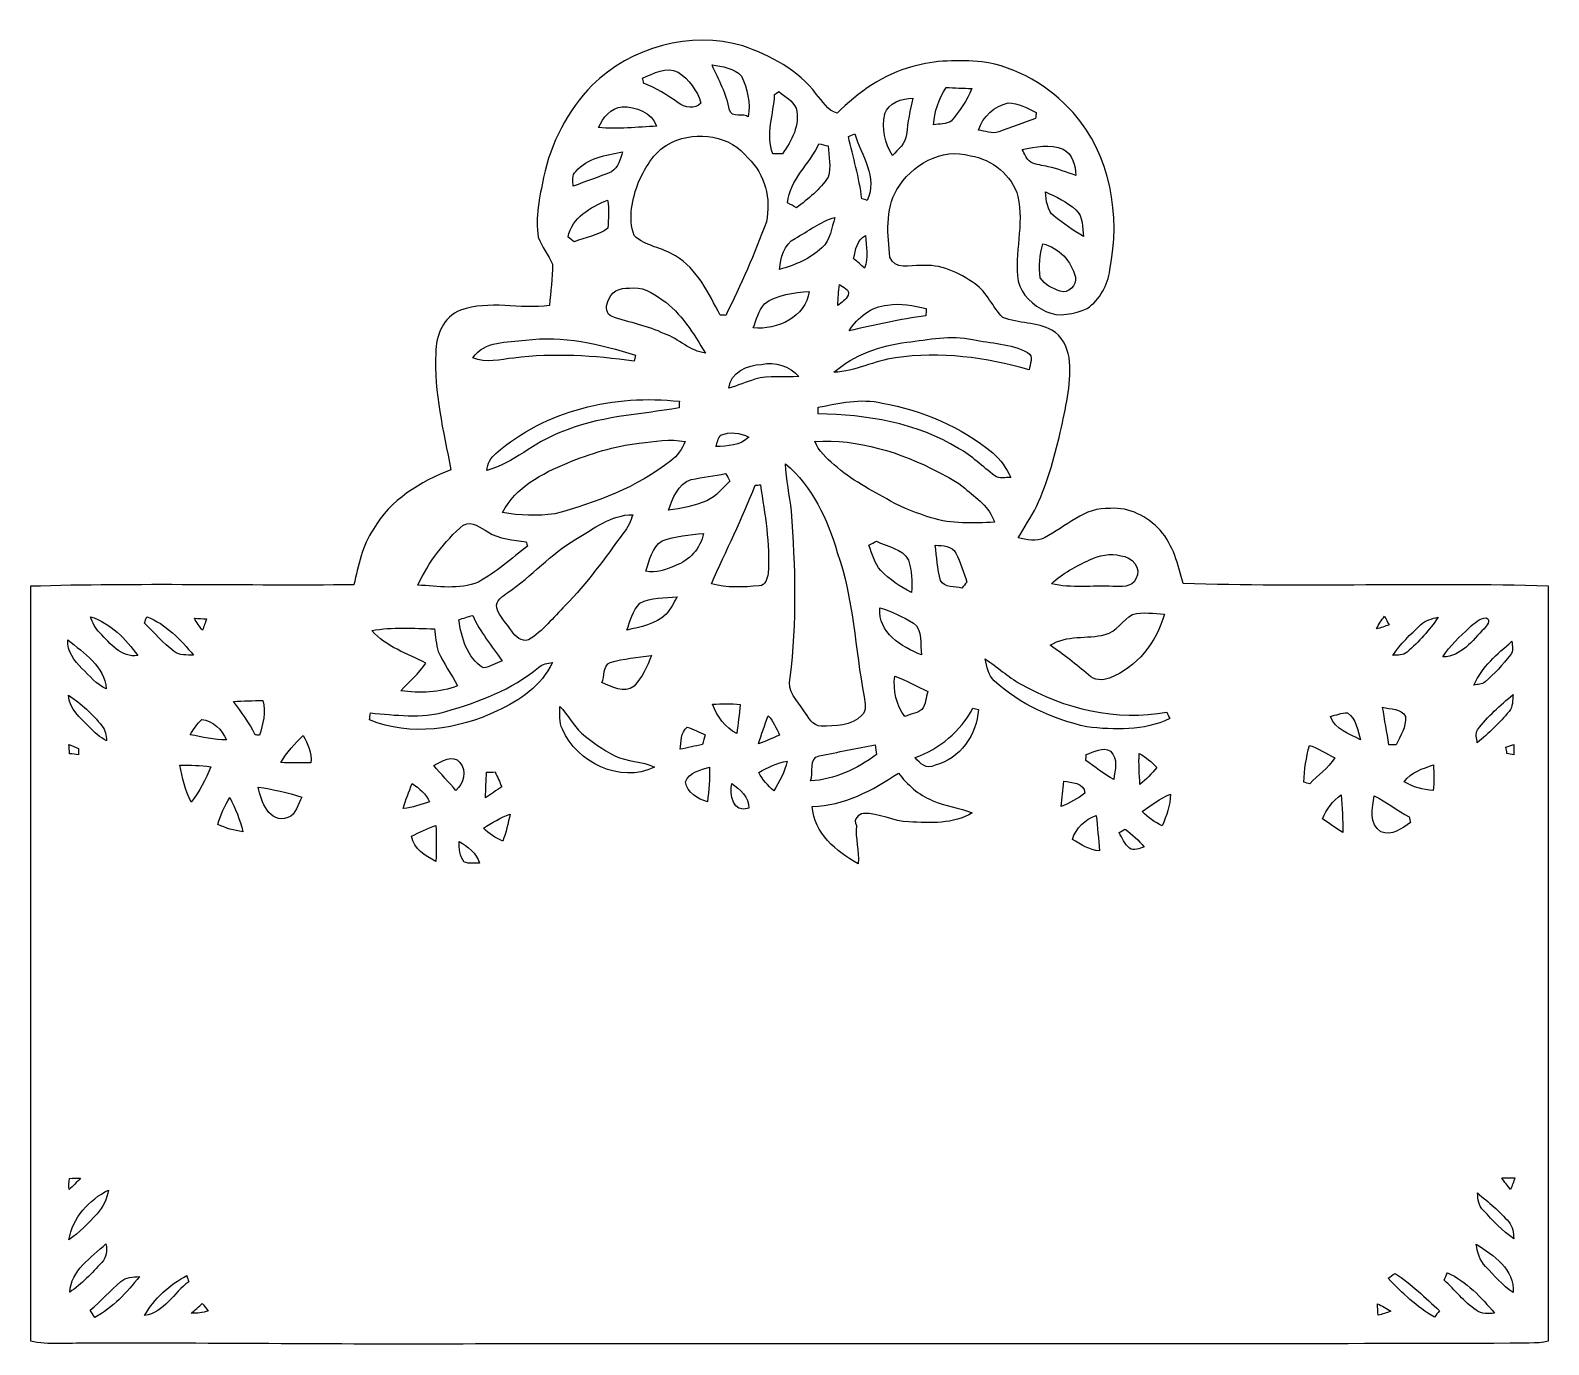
# Model space of a CAD drawing. Header units: centimetres. Extents: x -14.2 to 13.6, y -11.9 to 12.2.
import ezdxf

# ---------------------------------------------------------------- set-up
doc = ezdxf.new("R2010")
doc.units = ezdxf.units.CM
doc.header["$MEASUREMENT"] = 0
doc.layers.add('Camada 1', color=7, linetype='Continuous')

msp = doc.modelspace()

# ---------------------------------------------------------------- linework, layer by layer
at = {"layer": 'Camada 1', "color": 139}
for points, knots in [([(-3.913, 11.163), (-3.204, 11.861), (-2.113, 12.17), (-1.15, 11.885), (-1.15, 11.885), (-0.643, 11.705), (-0.139, 11.444), (0.191, 11.004), (0.191, 11.004), (0.307, 10.879), (0.395, 10.696), (0.574, 10.653), (0.574, 10.653), (0.965, 11.033), (1.422, 11.372), (1.959, 11.507), (1.959, 11.507), (2.367, 11.63), (2.803, 11.624), (3.224, 11.596), (3.224, 11.596), (3.869, 11.504), (4.466, 11.149), (4.895, 10.663), (4.895, 10.663), (5.587, 9.895), (5.769, 8.773), (5.568, 7.782), (5.568, 7.782), (5.535, 7.504), (5.382, 7.234), (5.152, 7.074), (5.152, 7.074), (4.918, 6.977), (4.634, 6.905), (4.394, 7.022), (4.394, 7.022), (4.169, 7.135), (3.944, 7.317), (3.89, 7.574), (3.89, 7.574), (3.813, 8.09), (4.001, 8.612), (3.886, 9.126), (3.886, 9.126), (3.775, 9.518), (3.412, 9.805), (3.016, 9.874), (3.016, 9.874), (2.49, 10.03), (1.934, 9.7), (1.666, 9.253), (1.666, 9.253), (1.451, 8.878), (1.498, 8.424), (1.542, 8.012), (1.542, 8.012), (1.616, 7.778), (1.924, 7.871), (2.098, 7.86), (2.098, 7.86), (2.462, 7.898), (2.809, 7.732), (3.1, 7.528), (3.1, 7.528), (3.323, 7.369), (3.421, 7.099), (3.609, 6.91), (3.609, 6.91), (3.895, 6.791), (4.234, 6.836), (4.508, 6.676), (4.508, 6.676), (4.688, 6.577), (4.786, 6.374), (4.822, 6.179), (4.822, 6.179), (4.876, 5.747), (4.767, 5.319), (4.683, 4.898), (4.683, 4.898), (4.566, 4.406), (4.444, 3.908), (4.224, 3.449), (4.224, 3.449), (4.126, 3.249), (3.999, 3.064), (3.887, 2.871), (3.887, 2.871), (4.046, 2.846), (4.22, 2.791), (4.371, 2.876), (4.371, 2.876), (4.761, 3.069), (5.107, 3.444), (5.578, 3.412), (5.578, 3.412), (5.926, 3.439), (6.257, 3.262), (6.489, 3.013), (6.489, 3.013), (6.73, 2.742), (6.821, 2.38), (6.911, 2.039), (6.911, 2.039), (9.139, 1.959), (11.37, 2.059), (13.599, 1.988), (13.599, 1.988), (13.604, -2.621), (13.597, -7.23), (13.603, -11.839), (13.603, -11.839), (13.371, -11.891), (13.131, -11.863), (12.895, -11.876), (12.895, -11.876), (6.581, -11.895), (0.266, -11.886), (-6.049, -11.888), (-6.049, -11.888), (-8.423, -11.901), (-10.797, -11.867), (-13.171, -11.875), (-13.171, -11.875), (-13.514, -11.873), (-13.861, -11.907), (-14.2, -11.839), (-14.2, -11.839), (-14.195, -7.231), (-14.2, -2.623), (-14.198, 1.985), (-14.198, 1.985), (-12.225, 2.047), (-10.25, 1.992), (-8.276, 2.013), (-8.276, 2.013), (-8.191, 2.363), (-8.126, 2.731), (-7.918, 3.033), (-7.918, 3.033), (-7.61, 3.566), (-7.06, 3.905), (-6.499, 4.121), (-6.499, 4.121), (-6.636, 4.828), (-6.811, 5.537), (-6.777, 6.262), (-6.777, 6.262), (-6.772, 6.575), (-6.64, 6.93), (-6.32, 7.041), (-6.32, 7.041), (-5.799, 7.235), (-5.233, 7.052), (-4.692, 7.131), (-4.692, 7.131), (-4.68, 7.382), (-4.631, 7.632), (-4.64, 7.884), (-4.64, 7.884), (-4.712, 8.056), (-4.835, 8.204), (-4.898, 8.379), (-4.898, 8.379), (-4.962, 8.748), (-4.871, 9.116), (-4.802, 9.476), (-4.802, 9.476), (-4.671, 10.106), (-4.361, 10.7), (-3.913, 11.163), (-3.913, 11.163), (-3.913, 11.163), (-3.913, 11.163), (-3.913, 11.163)], [0, 0, 0, 0, 0.022222, 0.022222, 0.022222, 0.022222, 0.044444, 0.044444, 0.044444, 0.044444, 0.066667, 0.066667, 0.066667, 0.066667, 0.088889, 0.088889, 0.088889, 0.088889, 0.111111, 0.111111, 0.111111, 0.111111, 0.133333, 0.133333, 0.133333, 0.133333, 0.155556, 0.155556, 0.155556, 0.155556, 0.177778, 0.177778, 0.177778, 0.177778, 0.2, 0.2, 0.2, 0.2, 0.222222, 0.222222, 0.222222, 0.222222, 0.244444, 0.244444, 0.244444, 0.244444, 0.266667, 0.266667, 0.266667, 0.266667, 0.288889, 0.288889, 0.288889, 0.288889, 0.311111, 0.311111, 0.311111, 0.311111, 0.333333, 0.333333, 0.333333, 0.333333, 0.355556, 0.355556, 0.355556, 0.355556, 0.377778, 0.377778, 0.377778, 0.377778, 0.4, 0.4, 0.4, 0.4, 0.422222, 0.422222, 0.422222, 0.422222, 0.444444, 0.444444, 0.444444, 0.444444, 0.466667, 0.466667, 0.466667, 0.466667, 0.488889, 0.488889, 0.488889, 0.488889, 0.511111, 0.511111, 0.511111, 0.511111, 0.533333, 0.533333, 0.533333, 0.533333, 0.555556, 0.555556, 0.555556, 0.555556, 0.577778, 0.577778, 0.577778, 0.577778, 0.6, 0.6, 0.6, 0.6, 0.622222, 0.622222, 0.622222, 0.622222, 0.644444, 0.644444, 0.644444, 0.644444, 0.666667, 0.666667, 0.666667, 0.666667, 0.688889, 0.688889, 0.688889, 0.688889, 0.711111, 0.711111, 0.711111, 0.711111, 0.733333, 0.733333, 0.733333, 0.733333, 0.755556, 0.755556, 0.755556, 0.755556, 0.777778, 0.777778, 0.777778, 0.777778, 0.8, 0.8, 0.8, 0.8, 0.822222, 0.822222, 0.822222, 0.822222, 0.844444, 0.844444, 0.844444, 0.844444, 0.866667, 0.866667, 0.866667, 0.866667, 0.888889, 0.888889, 0.888889, 0.888889, 0.911111, 0.911111, 0.911111, 0.911111, 0.933333, 0.933333, 0.933333, 0.933333, 0.955556, 0.955556, 0.955556, 0.955556, 1, 1, 1, 1]), ([(-2.987, 11.296), (-2.983, 11.273), (-2.975, 11.227), (-2.971, 11.204), (-2.971, 11.204), (-2.743, 11.115), (-2.532, 10.988), (-2.338, 10.841), (-2.338, 10.841), (-2.22, 10.759), (-2.023, 10.709), (-1.92, 10.839), (-1.92, 10.839), (-1.983, 11.067), (-2.145, 11.27), (-2.336, 11.406), (-2.336, 11.406), (-2.56, 11.517), (-2.783, 11.379), (-2.987, 11.296), (-2.987, 11.296), (-2.987, 11.296), (-2.987, 11.296), (-2.987, 11.296)], [0, 0, 0, 0, 0.142857, 0.142857, 0.142857, 0.142857, 0.285714, 0.285714, 0.285714, 0.285714, 0.428571, 0.428571, 0.428571, 0.428571, 0.571429, 0.571429, 0.571429, 0.571429, 0.714286, 0.714286, 0.714286, 0.714286, 1, 1, 1, 1]), ([(-1.716, 11.537), (-1.594, 11.266), (-1.451, 11.004), (-1.396, 10.708), (-1.396, 10.708), (-1.365, 10.564), (-1.126, 10.653), (-1.052, 10.587), (-1.052, 10.587), (-1.012, 10.84), (-1.068, 11.103), (-1.175, 11.333), (-1.175, 11.333), (-1.311, 11.48), (-1.527, 11.51), (-1.716, 11.537), (-1.716, 11.537), (-1.716, 11.537), (-1.716, 11.537), (-1.716, 11.537)], [0, 0, 0, 0, 0.166667, 0.166667, 0.166667, 0.166667, 0.333333, 0.333333, 0.333333, 0.333333, 0.5, 0.5, 0.5, 0.5, 0.666667, 0.666667, 0.666667, 0.666667, 1, 1, 1, 1]), ([(2.57, 11.125), (2.436, 10.919), (2.355, 10.683), (2.342, 10.437), (2.342, 10.437), (2.449, 10.459), (2.573, 10.444), (2.665, 10.509), (2.665, 10.509), (2.816, 10.689), (2.951, 10.885), (3.04, 11.103), (3.04, 11.103), (2.883, 11.11), (2.726, 11.117), (2.57, 11.125), (2.57, 11.125), (2.57, 11.125), (2.57, 11.125), (2.57, 11.125)], [0, 0, 0, 0, 0.166667, 0.166667, 0.166667, 0.166667, 0.333333, 0.333333, 0.333333, 0.333333, 0.5, 0.5, 0.5, 0.5, 0.666667, 0.666667, 0.666667, 0.666667, 1, 1, 1, 1]), ([(-0.496, 11.047), (-0.515, 11.035), (-0.552, 11.01), (-0.57, 10.997), (-0.57, 10.997), (-0.586, 10.635), (-0.737, 10.267), (-0.606, 9.909), (-0.606, 9.909), (-0.546, 9.909), (-0.486, 9.908), (-0.426, 9.908), (-0.426, 9.908), (-0.26, 10.15), (-0.097, 10.436), (-0.176, 10.743), (-0.176, 10.743), (-0.241, 10.88), (-0.378, 10.96), (-0.496, 11.047), (-0.496, 11.047), (-0.496, 11.047), (-0.496, 11.047), (-0.496, 11.047)], [0, 0, 0, 0, 0.142857, 0.142857, 0.142857, 0.142857, 0.285714, 0.285714, 0.285714, 0.285714, 0.428571, 0.428571, 0.428571, 0.428571, 0.571429, 0.571429, 0.571429, 0.571429, 0.714286, 0.714286, 0.714286, 0.714286, 1, 1, 1, 1]), ([(1.445, 10.634), (1.393, 10.377), (1.443, 10.098), (1.588, 9.878), (1.588, 9.878), (1.692, 9.991), (1.834, 10.098), (1.845, 10.264), (1.845, 10.264), (1.868, 10.488), (1.905, 10.709), (1.961, 10.927), (1.961, 10.927), (1.76, 10.929), (1.512, 10.84), (1.444, 10.633), (1.444, 10.633), (1.444, 10.633), (1.445, 10.634), (1.445, 10.634)], [0, 0, 0, 0, 0.166667, 0.166667, 0.166667, 0.166667, 0.333333, 0.333333, 0.333333, 0.333333, 0.5, 0.5, 0.5, 0.5, 0.666667, 0.666667, 0.666667, 0.666667, 1, 1, 1, 1]), ([(-3.364, 10.772), (-3.569, 10.743), (-3.716, 10.573), (-3.793, 10.392), (-3.793, 10.392), (-3.441, 10.352), (-3.084, 10.399), (-2.731, 10.414), (-2.731, 10.414), (-2.822, 10.676), (-3.114, 10.767), (-3.364, 10.772), (-3.364, 10.772), (-3.364, 10.772), (-3.364, 10.772), (-3.364, 10.772)], [0, 0, 0, 0, 0.2, 0.2, 0.2, 0.2, 0.4, 0.4, 0.4, 0.4, 0.6, 0.6, 0.6, 0.6, 1, 1, 1, 1]), ([(3.708, 10.84), (3.458, 10.785), (3.241, 10.589), (3.161, 10.344), (3.161, 10.344), (3.283, 10.326), (3.41, 10.267), (3.533, 10.311), (3.533, 10.311), (3.76, 10.385), (3.982, 10.476), (4.208, 10.554), (4.208, 10.554), (4.211, 10.581), (4.216, 10.636), (4.219, 10.663), (4.219, 10.663), (4.061, 10.751), (3.891, 10.833), (3.708, 10.84), (3.708, 10.84), (3.708, 10.84), (3.708, 10.84), (3.708, 10.84)], [0, 0, 0, 0, 0.142857, 0.142857, 0.142857, 0.142857, 0.285714, 0.285714, 0.285714, 0.285714, 0.428571, 0.428571, 0.428571, 0.428571, 0.571429, 0.571429, 0.571429, 0.571429, 0.714286, 0.714286, 0.714286, 0.714286, 1, 1, 1, 1]), ([(-2.449, 10.121), (-2.753, 9.986), (-2.927, 9.683), (-3.061, 9.394), (-3.061, 9.394), (-3.177, 9.088), (-3.261, 8.729), (-3.143, 8.412), (-3.143, 8.412), (-2.938, 8.209), (-2.622, 8.194), (-2.388, 8.037), (-2.388, 8.037), (-1.979, 7.8), (-1.783, 7.349), (-1.567, 6.952), (-1.567, 6.952), (-1.541, 6.951), (-1.489, 6.95), (-1.464, 6.949), (-1.464, 6.949), (-1.186, 7.507), (-0.933, 8.079), (-0.721, 8.665), (-0.721, 8.665), (-0.635, 9.076), (-0.744, 9.537), (-1.057, 9.83), (-1.057, 9.83), (-1.374, 10.247), (-1.989, 10.333), (-2.449, 10.121), (-2.449, 10.121), (-2.449, 10.121), (-2.449, 10.121), (-2.449, 10.121)], [0, 0, 0, 0, 0.1, 0.1, 0.1, 0.1, 0.2, 0.2, 0.2, 0.2, 0.3, 0.3, 0.3, 0.3, 0.4, 0.4, 0.4, 0.4, 0.5, 0.5, 0.5, 0.5, 0.6, 0.6, 0.6, 0.6, 0.7, 0.7, 0.7, 0.7, 0.8, 0.8, 0.8, 0.8, 1, 1, 1, 1]), ([(0.24, 10.092), (0.074, 9.716), (-0.296, 9.44), (-0.332, 9.011), (-0.332, 9.011), (-0.279, 8.981), (-0.225, 8.95), (-0.171, 8.92), (-0.171, 8.92), (0.043, 9.082), (0.264, 9.253), (0.411, 9.481), (0.411, 9.481), (0.473, 9.663), (0.412, 9.864), (0.41, 10.053), (0.41, 10.053), (0.353, 10.066), (0.296, 10.079), (0.24, 10.093), (0.24, 10.093), (0.24, 10.093), (0.24, 10.092), (0.24, 10.092)], [0, 0, 0, 0, 0.142857, 0.142857, 0.142857, 0.142857, 0.285714, 0.285714, 0.285714, 0.285714, 0.428571, 0.428571, 0.428571, 0.428571, 0.571429, 0.571429, 0.571429, 0.571429, 0.714286, 0.714286, 0.714286, 0.714286, 1, 1, 1, 1]), ([(0.781, 10.226), (0.867, 9.847), (0.979, 9.472), (1.027, 9.085), (1.027, 9.085), (1.051, 9.078), (1.098, 9.063), (1.122, 9.056), (1.122, 9.056), (1.329, 9.472), (1.013, 9.886), (0.898, 10.276), (0.898, 10.276), (0.859, 10.259), (0.82, 10.242), (0.782, 10.226), (0.782, 10.226), (0.782, 10.226), (0.781, 10.226), (0.781, 10.226)], [0, 0, 0, 0, 0.166667, 0.166667, 0.166667, 0.166667, 0.333333, 0.333333, 0.333333, 0.333333, 0.5, 0.5, 0.5, 0.5, 0.666667, 0.666667, 0.666667, 0.666667, 1, 1, 1, 1]), ([(3.964, 9.99), (4.007, 9.907), (4.038, 9.808), (4.121, 9.755), (4.121, 9.755), (4.219, 9.701), (4.336, 9.702), (4.442, 9.672), (4.442, 9.672), (4.617, 9.64), (4.778, 9.562), (4.948, 9.513), (4.948, 9.513), (4.937, 9.692), (4.892, 9.907), (4.712, 9.991), (4.712, 9.991), (4.476, 10.097), (4.207, 10.036), (3.963, 9.99), (3.963, 9.99), (3.963, 9.99), (3.964, 9.99), (3.964, 9.99)], [0, 0, 0, 0, 0.142857, 0.142857, 0.142857, 0.142857, 0.285714, 0.285714, 0.285714, 0.285714, 0.428571, 0.428571, 0.428571, 0.428571, 0.571429, 0.571429, 0.571429, 0.571429, 0.714286, 0.714286, 0.714286, 0.714286, 1, 1, 1, 1]), ([(-4.211, 9.587), (-4.286, 9.514), (-4.264, 9.406), (-4.258, 9.314), (-4.258, 9.314), (-4.027, 9.405), (-3.788, 9.479), (-3.56, 9.58), (-3.56, 9.58), (-3.437, 9.658), (-3.39, 9.809), (-3.359, 9.944), (-3.359, 9.944), (-3.661, 9.884), (-3.999, 9.833), (-4.211, 9.587), (-4.211, 9.587), (-4.211, 9.587), (-4.211, 9.587), (-4.211, 9.587)], [0, 0, 0, 0, 0.166667, 0.166667, 0.166667, 0.166667, 0.333333, 0.333333, 0.333333, 0.333333, 0.5, 0.5, 0.5, 0.5, 0.666667, 0.666667, 0.666667, 0.666667, 1, 1, 1, 1]), ([(4.392, 9.21), (4.404, 9.057), (4.413, 8.873), (4.547, 8.769), (4.547, 8.769), (4.72, 8.633), (4.899, 8.504), (5.087, 8.391), (5.087, 8.391), (5.068, 8.557), (5.08, 8.759), (4.948, 8.884), (4.948, 8.884), (4.783, 9.023), (4.59, 9.126), (4.392, 9.21), (4.392, 9.21), (4.392, 9.21), (4.392, 9.21), (4.392, 9.21)], [0, 0, 0, 0, 0.166667, 0.166667, 0.166667, 0.166667, 0.333333, 0.333333, 0.333333, 0.333333, 0.5, 0.5, 0.5, 0.5, 0.666667, 0.666667, 0.666667, 0.666667, 1, 1, 1, 1]), ([(-4.353, 8.384), (-4.315, 8.354), (-4.277, 8.323), (-4.24, 8.293), (-4.24, 8.293), (-4.038, 8.384), (-3.801, 8.409), (-3.625, 8.547), (-3.625, 8.547), (-3.614, 8.717), (-3.595, 8.891), (-3.633, 9.06), (-3.633, 9.06), (-3.942, 8.931), (-4.279, 8.743), (-4.353, 8.385), (-4.353, 8.385), (-4.353, 8.385), (-4.353, 8.384), (-4.353, 8.384)], [0, 0, 0, 0, 0.166667, 0.166667, 0.166667, 0.166667, 0.333333, 0.333333, 0.333333, 0.333333, 0.5, 0.5, 0.5, 0.5, 0.666667, 0.666667, 0.666667, 0.666667, 1, 1, 1, 1]), ([(-0.196, 8.359), (-0.398, 8.251), (-0.463, 8.003), (-0.48, 7.791), (-0.48, 7.791), (-0.198, 7.868), (0.079, 7.984), (0.295, 8.187), (0.295, 8.187), (0.453, 8.325), (0.474, 8.555), (0.531, 8.743), (0.531, 8.743), (0.264, 8.666), (0.045, 8.489), (-0.196, 8.359), (-0.196, 8.359), (-0.196, 8.359), (-0.196, 8.359), (-0.196, 8.359)], [0, 0, 0, 0, 0.166667, 0.166667, 0.166667, 0.166667, 0.333333, 0.333333, 0.333333, 0.333333, 0.5, 0.5, 0.5, 0.5, 0.666667, 0.666667, 0.666667, 0.666667, 1, 1, 1, 1]), ([(0.876, 7.989), (0.943, 7.931), (1.01, 7.873), (1.078, 7.815), (1.078, 7.815), (1.156, 8.005), (1.097, 8.213), (1.095, 8.41), (1.095, 8.41), (0.926, 8.336), (0.919, 8.144), (0.876, 7.989), (0.876, 7.989), (0.876, 7.989), (0.876, 7.989), (0.876, 7.989)], [0, 0, 0, 0, 0.2, 0.2, 0.2, 0.2, 0.4, 0.4, 0.4, 0.4, 0.6, 0.6, 0.6, 0.6, 1, 1, 1, 1]), ([(4.343, 8.259), (4.276, 8.059), (4.269, 7.845), (4.294, 7.636), (4.294, 7.636), (4.372, 7.507), (4.521, 7.443), (4.656, 7.392), (4.656, 7.392), (4.81, 7.336), (4.962, 7.501), (4.938, 7.651), (4.938, 7.651), (4.865, 7.941), (4.64, 8.19), (4.343, 8.259), (4.343, 8.259), (4.343, 8.259), (4.343, 8.259), (4.343, 8.259)], [0, 0, 0, 0, 0.166667, 0.166667, 0.166667, 0.166667, 0.333333, 0.333333, 0.333333, 0.333333, 0.5, 0.5, 0.5, 0.5, 0.666667, 0.666667, 0.666667, 0.666667, 1, 1, 1, 1]), ([(0.616, 7.516), (0.601, 7.387), (0.591, 7.258), (0.588, 7.128), (0.588, 7.128), (0.655, 7.184), (0.735, 7.234), (0.775, 7.316), (0.775, 7.316), (0.822, 7.424), (0.678, 7.461), (0.616, 7.516), (0.616, 7.516), (0.616, 7.516), (0.616, 7.516), (0.616, 7.516)], [0, 0, 0, 0, 0.2, 0.2, 0.2, 0.2, 0.4, 0.4, 0.4, 0.4, 0.6, 0.6, 0.6, 0.6, 1, 1, 1, 1]), ([(-3.626, 7.2), (-3.668, 7.103), (-3.657, 6.966), (-3.543, 6.927), (-3.543, 6.927), (-3.227, 6.813), (-2.891, 6.76), (-2.588, 6.611), (-2.588, 6.611), (-2.326, 6.519), (-2.12, 6.296), (-1.838, 6.256), (-1.838, 6.256), (-2.053, 6.617), (-2.279, 6.992), (-2.63, 7.236), (-2.63, 7.236), (-2.805, 7.359), (-3.005, 7.491), (-3.231, 7.447), (-3.231, 7.447), (-3.402, 7.47), (-3.584, 7.37), (-3.625, 7.2), (-3.625, 7.2), (-3.625, 7.2), (-3.626, 7.2), (-3.626, 7.2)], [0, 0, 0, 0, 0.125, 0.125, 0.125, 0.125, 0.25, 0.25, 0.25, 0.25, 0.375, 0.375, 0.375, 0.375, 0.5, 0.5, 0.5, 0.5, 0.625, 0.625, 0.625, 0.625, 0.75, 0.75, 0.75, 0.75, 1, 1, 1, 1]), ([(-0.758, 7.159), (-0.863, 7.034), (-0.908, 6.87), (-0.961, 6.718), (-0.961, 6.718), (-0.528, 6.68), (-0.001, 6.911), (0.063, 7.387), (0.063, 7.387), (-0.217, 7.365), (-0.528, 7.336), (-0.758, 7.159), (-0.758, 7.159), (-0.758, 7.159), (-0.758, 7.159), (-0.758, 7.159)], [0, 0, 0, 0, 0.2, 0.2, 0.2, 0.2, 0.4, 0.4, 0.4, 0.4, 0.6, 0.6, 0.6, 0.6, 1, 1, 1, 1]), ([(1.497, 7.135), (1.198, 7.116), (0.953, 6.909), (0.795, 6.668), (0.795, 6.668), (1.262, 6.767), (1.726, 6.881), (2.2, 6.943), (2.2, 6.943), (2.201, 6.975), (2.204, 7.04), (2.205, 7.072), (2.205, 7.072), (1.975, 7.129), (1.733, 7.179), (1.497, 7.135), (1.497, 7.135), (1.497, 7.135), (1.497, 7.135), (1.497, 7.135)], [0, 0, 0, 0, 0.166667, 0.166667, 0.166667, 0.166667, 0.333333, 0.333333, 0.333333, 0.333333, 0.5, 0.5, 0.5, 0.5, 0.666667, 0.666667, 0.666667, 0.666667, 1, 1, 1, 1]), ([(-5.135, 6.494), (-5.462, 6.452), (-5.889, 6.488), (-6.095, 6.171), (-6.095, 6.171), (-5.858, 6.062), (-5.594, 6.146), (-5.347, 6.166), (-5.347, 6.166), (-4.615, 6.261), (-3.874, 6.21), (-3.145, 6.112), (-3.145, 6.112), (-3.138, 6.138), (-3.125, 6.192), (-3.119, 6.219), (-3.119, 6.219), (-3.768, 6.425), (-4.451, 6.587), (-5.135, 6.495), (-5.135, 6.495), (-5.135, 6.495), (-5.135, 6.494), (-5.135, 6.494)], [0, 0, 0, 0, 0.142857, 0.142857, 0.142857, 0.142857, 0.285714, 0.285714, 0.285714, 0.285714, 0.428571, 0.428571, 0.428571, 0.428571, 0.571429, 0.571429, 0.571429, 0.571429, 0.714286, 0.714286, 0.714286, 0.714286, 1, 1, 1, 1]), ([(1.849, 6.457), (1.366, 6.397), (0.887, 6.231), (0.516, 5.906), (0.516, 5.906), (0.907, 5.922), (1.258, 6.118), (1.642, 6.172), (1.642, 6.172), (2.463, 6.285), (3.3, 6.187), (4.09, 5.948), (4.09, 5.948), (4.099, 6.053), (4.184, 6.202), (4.061, 6.269), (4.061, 6.269), (3.752, 6.434), (3.391, 6.436), (3.055, 6.504), (3.055, 6.504), (2.655, 6.595), (2.247, 6.504), (1.849, 6.456), (1.849, 6.456), (1.849, 6.456), (1.849, 6.457), (1.849, 6.457)], [0, 0, 0, 0, 0.125, 0.125, 0.125, 0.125, 0.25, 0.25, 0.25, 0.25, 0.375, 0.375, 0.375, 0.375, 0.5, 0.5, 0.5, 0.5, 0.625, 0.625, 0.625, 0.625, 0.75, 0.75, 0.75, 0.75, 1, 1, 1, 1]), ([(-0.809, 6.051), (-1.067, 6.042), (-1.382, 5.904), (-1.409, 5.615), (-1.409, 5.615), (-1.249, 5.664), (-1.094, 5.726), (-0.935, 5.778), (-0.935, 5.778), (-0.673, 5.858), (-0.397, 5.801), (-0.129, 5.83), (-0.129, 5.83), (-0.293, 6.023), (-0.563, 6.103), (-0.809, 6.051), (-0.809, 6.051), (-0.809, 6.051), (-0.809, 6.051), (-0.809, 6.051)], [0, 0, 0, 0, 0.166667, 0.166667, 0.166667, 0.166667, 0.333333, 0.333333, 0.333333, 0.333333, 0.5, 0.5, 0.5, 0.5, 0.666667, 0.666667, 0.666667, 0.666667, 1, 1, 1, 1]), ([(-5.675, 4.419), (-5.771, 4.341), (-5.829, 4.229), (-5.841, 4.107), (-5.841, 4.107), (-5.349, 4.239), (-4.978, 4.626), (-4.502, 4.8), (-4.502, 4.8), (-3.812, 5.104), (-3.048, 5.127), (-2.316, 5.254), (-2.316, 5.254), (-2.316, 5.284), (-2.316, 5.344), (-2.315, 5.374), (-2.315, 5.374), (-3.499, 5.507), (-4.766, 5.215), (-5.675, 4.419), (-5.675, 4.419), (-5.675, 4.419), (-5.675, 4.419), (-5.675, 4.419)], [0, 0, 0, 0, 0.142857, 0.142857, 0.142857, 0.142857, 0.285714, 0.285714, 0.285714, 0.285714, 0.428571, 0.428571, 0.428571, 0.428571, 0.571429, 0.571429, 0.571429, 0.571429, 0.714286, 0.714286, 0.714286, 0.714286, 1, 1, 1, 1]), ([(0.227, 5.266), (0.227, 5.236), (0.227, 5.176), (0.227, 5.146), (0.227, 5.146), (1.114, 5.128), (2.031, 4.985), (2.798, 4.511), (2.798, 4.511), (3.045, 4.379), (3.237, 4.173), (3.462, 4.011), (3.462, 4.011), (3.546, 3.947), (3.657, 3.981), (3.753, 3.979), (3.753, 3.979), (3.676, 4.15), (3.565, 4.308), (3.424, 4.431), (3.424, 4.431), (2.843, 4.905), (2.135, 5.216), (1.396, 5.342), (1.396, 5.342), (1.006, 5.434), (0.61, 5.342), (0.227, 5.265), (0.227, 5.265), (0.227, 5.265), (0.227, 5.266), (0.227, 5.266)], [0, 0, 0, 0, 0.111111, 0.111111, 0.111111, 0.111111, 0.222222, 0.222222, 0.222222, 0.222222, 0.333333, 0.333333, 0.333333, 0.333333, 0.444444, 0.444444, 0.444444, 0.444444, 0.555556, 0.555556, 0.555556, 0.555556, 0.666667, 0.666667, 0.666667, 0.666667, 0.777778, 0.777778, 0.777778, 0.777778, 1, 1, 1, 1]), ([(-1.56, 4.752), (-1.606, 4.691), (-1.623, 4.615), (-1.645, 4.544), (-1.645, 4.544), (-1.433, 4.555), (-1.2, 4.559), (-1.04, 4.72), (-1.04, 4.72), (-1.201, 4.794), (-1.393, 4.826), (-1.56, 4.752), (-1.56, 4.752), (-1.56, 4.752), (-1.56, 4.752), (-1.56, 4.752)], [0, 0, 0, 0, 0.2, 0.2, 0.2, 0.2, 0.4, 0.4, 0.4, 0.4, 0.6, 0.6, 0.6, 0.6, 1, 1, 1, 1]), ([(-3.049, 4.605), (-3.507, 4.559), (-3.946, 4.415), (-4.37, 4.244), (-4.37, 4.244), (-4.828, 4.052), (-5.316, 3.799), (-5.553, 3.339), (-5.553, 3.339), (-5.24, 3.276), (-4.912, 3.27), (-4.596, 3.313), (-4.596, 3.313), (-3.843, 3.516), (-3.09, 3.797), (-2.471, 4.285), (-2.471, 4.285), (-2.351, 4.375), (-2.266, 4.5), (-2.207, 4.636), (-2.207, 4.636), (-2.485, 4.696), (-2.77, 4.637), (-3.048, 4.605), (-3.048, 4.605), (-3.048, 4.605), (-3.049, 4.605), (-3.049, 4.605)], [0, 0, 0, 0, 0.125, 0.125, 0.125, 0.125, 0.25, 0.25, 0.25, 0.25, 0.375, 0.375, 0.375, 0.375, 0.5, 0.5, 0.5, 0.5, 0.625, 0.625, 0.625, 0.625, 0.75, 0.75, 0.75, 0.75, 1, 1, 1, 1]), ([(0.168, 4.642), (0.23, 4.461), (0.383, 4.335), (0.52, 4.21), (0.52, 4.21), (0.826, 3.934), (1.198, 3.75), (1.553, 3.547), (1.553, 3.547), (1.787, 3.414), (2.043, 3.324), (2.297, 3.239), (2.297, 3.239), (2.671, 3.122), (3.069, 3.14), (3.455, 3.16), (3.455, 3.16), (3.37, 3.434), (3.121, 3.605), (2.913, 3.782), (2.913, 3.782), (2.768, 3.904), (2.598, 3.991), (2.43, 4.077), (2.43, 4.077), (1.737, 4.441), (0.956, 4.687), (0.167, 4.641), (0.167, 4.641), (0.167, 4.641), (0.168, 4.642), (0.168, 4.642)], [0, 0, 0, 0, 0.111111, 0.111111, 0.111111, 0.111111, 0.222222, 0.222222, 0.222222, 0.222222, 0.333333, 0.333333, 0.333333, 0.333333, 0.444444, 0.444444, 0.444444, 0.444444, 0.555556, 0.555556, 0.555556, 0.555556, 0.666667, 0.666667, 0.666667, 0.666667, 0.777778, 0.777778, 0.777778, 0.777778, 1, 1, 1, 1]), ([(-0.37, 4.228), (-0.357, 3.937), (-0.3, 3.651), (-0.259, 3.364), (-0.259, 3.364), (-0.191, 2.348), (-0.155, 1.324), (-0.287, 0.312), (-0.287, 0.312), (-0.344, 0.066), (-0.157, -0.11), (-0.038, -0.294), (-0.038, -0.294), (0.045, -0.404), (0.12, -0.576), (0.284, -0.577), (0.284, -0.577), (0.536, -0.576), (0.841, -0.571), (1.028, -0.378), (1.028, -0.378), (1.121, -0.289), (1.08, -0.154), (1.069, -0.04), (1.069, -0.04), (0.901, 0.841), (0.877, 1.754), (0.577, 2.607), (0.577, 2.607), (0.401, 3.21), (0.116, 3.814), (-0.369, 4.228), (-0.369, 4.228), (-0.369, 4.228), (-0.37, 4.228), (-0.37, 4.228)], [0, 0, 0, 0, 0.1, 0.1, 0.1, 0.1, 0.2, 0.2, 0.2, 0.2, 0.3, 0.3, 0.3, 0.3, 0.4, 0.4, 0.4, 0.4, 0.5, 0.5, 0.5, 0.5, 0.6, 0.6, 0.6, 0.6, 0.7, 0.7, 0.7, 0.7, 0.8, 0.8, 0.8, 0.8, 1, 1, 1, 1]), ([(-2.1, 3.94), (-2.342, 3.864), (-2.438, 3.595), (-2.516, 3.379), (-2.516, 3.379), (-2.274, 3.402), (-2.038, 3.466), (-1.811, 3.554), (-1.811, 3.554), (-1.638, 3.63), (-1.52, 3.784), (-1.389, 3.914), (-1.389, 3.914), (-1.415, 3.96), (-1.442, 4.005), (-1.468, 4.049), (-1.468, 4.049), (-1.677, 4.003), (-1.892, 3.988), (-2.099, 3.939), (-2.099, 3.939), (-2.099, 3.939), (-2.1, 3.94), (-2.1, 3.94)], [0, 0, 0, 0, 0.142857, 0.142857, 0.142857, 0.142857, 0.285714, 0.285714, 0.285714, 0.285714, 0.428571, 0.428571, 0.428571, 0.428571, 0.571429, 0.571429, 0.571429, 0.571429, 0.714286, 0.714286, 0.714286, 0.714286, 1, 1, 1, 1]), ([(-0.926, 3.839), (-1.163, 3.224), (-1.464, 2.636), (-1.726, 2.031), (-1.726, 2.031), (-1.442, 1.95), (-1.142, 1.969), (-0.852, 1.994), (-0.852, 1.994), (-0.736, 1.998), (-0.702, 2.126), (-0.691, 2.221), (-0.691, 2.221), (-0.653, 2.767), (-0.745, 3.307), (-0.832, 3.843), (-0.832, 3.843), (-0.856, 3.842), (-0.903, 3.839), (-0.927, 3.838), (-0.927, 3.838), (-0.927, 3.838), (-0.926, 3.839), (-0.926, 3.839)], [0, 0, 0, 0, 0.142857, 0.142857, 0.142857, 0.142857, 0.285714, 0.285714, 0.285714, 0.285714, 0.428571, 0.428571, 0.428571, 0.428571, 0.571429, 0.571429, 0.571429, 0.571429, 0.714286, 0.714286, 0.714286, 0.714286, 1, 1, 1, 1]), ([(-6.269, 3.109), (-6.623, 2.81), (-6.907, 2.426), (-7.105, 2.008), (-7.105, 2.008), (-6.737, 1.982), (-6.349, 1.921), (-5.996, 2.061), (-5.996, 2.061), (-5.67, 2.243), (-5.391, 2.494), (-5.097, 2.72), (-5.097, 2.72), (-5.103, 2.74), (-5.114, 2.78), (-5.12, 2.8), (-5.12, 2.8), (-5.357, 2.842), (-5.614, 2.844), (-5.821, 2.981), (-5.821, 2.981), (-5.957, 3.058), (-6.103, 3.19), (-6.27, 3.108), (-6.27, 3.108), (-6.27, 3.108), (-6.269, 3.109), (-6.269, 3.109)], [0, 0, 0, 0, 0.125, 0.125, 0.125, 0.125, 0.25, 0.25, 0.25, 0.25, 0.375, 0.375, 0.375, 0.375, 0.5, 0.5, 0.5, 0.5, 0.625, 0.625, 0.625, 0.625, 0.75, 0.75, 0.75, 0.75, 1, 1, 1, 1]), ([(-4.211, 2.846), (-4.675, 2.585), (-5.015, 2.164), (-5.456, 1.871), (-5.456, 1.871), (-5.544, 1.808), (-5.691, 1.724), (-5.659, 1.591), (-5.659, 1.591), (-5.609, 1.427), (-5.478, 1.301), (-5.383, 1.162), (-5.383, 1.162), (-5.325, 1.063), (-5.201, 0.965), (-5.08, 1.003), (-5.08, 1.003), (-4.811, 1.158), (-4.624, 1.418), (-4.407, 1.633), (-4.407, 1.633), (-4.004, 2.038), (-3.676, 2.505), (-3.338, 2.964), (-3.338, 2.964), (-3.257, 3.061), (-3.206, 3.177), (-3.168, 3.296), (-3.168, 3.296), (-3.564, 3.3), (-3.885, 3.035), (-4.212, 2.847), (-4.212, 2.847), (-4.212, 2.847), (-4.211, 2.846), (-4.211, 2.846)], [0, 0, 0, 0, 0.1, 0.1, 0.1, 0.1, 0.2, 0.2, 0.2, 0.2, 0.3, 0.3, 0.3, 0.3, 0.4, 0.4, 0.4, 0.4, 0.5, 0.5, 0.5, 0.5, 0.6, 0.6, 0.6, 0.6, 0.7, 0.7, 0.7, 0.7, 0.8, 0.8, 0.8, 0.8, 1, 1, 1, 1]), ([(-2.631, 2.817), (-2.82, 2.698), (-2.858, 2.457), (-2.93, 2.262), (-2.93, 2.262), (-2.742, 2.214), (-2.559, 2.294), (-2.388, 2.364), (-2.388, 2.364), (-2.132, 2.454), (-1.924, 2.686), (-1.874, 2.954), (-1.874, 2.954), (-2.128, 2.928), (-2.39, 2.91), (-2.63, 2.817), (-2.63, 2.817), (-2.63, 2.817), (-2.631, 2.817), (-2.631, 2.817)], [0, 0, 0, 0, 0.166667, 0.166667, 0.166667, 0.166667, 0.333333, 0.333333, 0.333333, 0.333333, 0.5, 0.5, 0.5, 0.5, 0.666667, 0.666667, 0.666667, 0.666667, 1, 1, 1, 1]), ([(1.295, 2.811), (1.249, 2.787), (1.203, 2.763), (1.157, 2.738), (1.157, 2.738), (1.215, 2.578), (1.262, 2.406), (1.373, 2.272), (1.373, 2.272), (1.537, 2.11), (1.729, 1.975), (1.936, 1.873), (1.936, 1.873), (1.946, 2.07), (1.948, 2.274), (1.88, 2.462), (1.88, 2.462), (1.776, 2.686), (1.488, 2.704), (1.295, 2.811), (1.295, 2.811), (1.295, 2.811), (1.295, 2.811), (1.295, 2.811)], [0, 0, 0, 0, 0.142857, 0.142857, 0.142857, 0.142857, 0.285714, 0.285714, 0.285714, 0.285714, 0.428571, 0.428571, 0.428571, 0.428571, 0.571429, 0.571429, 0.571429, 0.571429, 0.714286, 0.714286, 0.714286, 0.714286, 1, 1, 1, 1]), ([(2.372, 2.739), (2.393, 2.523), (2.413, 2.305), (2.469, 2.094), (2.469, 2.094), (2.535, 1.953), (2.736, 1.987), (2.856, 1.951), (2.856, 1.951), (2.888, 1.988), (2.92, 2.025), (2.952, 2.062), (2.952, 2.062), (2.892, 2.242), (2.832, 2.424), (2.751, 2.595), (2.751, 2.595), (2.68, 2.733), (2.505, 2.726), (2.372, 2.738), (2.372, 2.738), (2.372, 2.738), (2.372, 2.739), (2.372, 2.739)], [0, 0, 0, 0, 0.142857, 0.142857, 0.142857, 0.142857, 0.285714, 0.285714, 0.285714, 0.285714, 0.428571, 0.428571, 0.428571, 0.428571, 0.571429, 0.571429, 0.571429, 0.571429, 0.714286, 0.714286, 0.714286, 0.714286, 1, 1, 1, 1]), ([(5.198, 2.471), (4.952, 2.349), (4.697, 2.229), (4.5, 2.033), (4.5, 2.033), (4.866, 1.941), (5.251, 2.004), (5.625, 1.982), (5.625, 1.982), (5.762, 1.988), (5.979, 1.953), (6.042, 2.122), (6.042, 2.122), (6.164, 2.309), (5.968, 2.541), (5.768, 2.541), (5.768, 2.541), (5.577, 2.603), (5.375, 2.548), (5.199, 2.47), (5.199, 2.47), (5.199, 2.47), (5.198, 2.471), (5.198, 2.471)], [0, 0, 0, 0, 0.142857, 0.142857, 0.142857, 0.142857, 0.285714, 0.285714, 0.285714, 0.285714, 0.428571, 0.428571, 0.428571, 0.428571, 0.571429, 0.571429, 0.571429, 0.571429, 0.714286, 0.714286, 0.714286, 0.714286, 1, 1, 1, 1]), ([(-3.039, 1.675), (-3.171, 1.542), (-3.211, 1.348), (-3.279, 1.179), (-3.279, 1.179), (-3.031, 1.247), (-2.747, 1.281), (-2.559, 1.476), (-2.559, 1.476), (-2.476, 1.571), (-2.416, 1.683), (-2.356, 1.794), (-2.356, 1.794), (-2.581, 1.762), (-2.835, 1.793), (-3.039, 1.674), (-3.039, 1.674), (-3.039, 1.674), (-3.039, 1.675), (-3.039, 1.675)], [0, 0, 0, 0, 0.166667, 0.166667, 0.166667, 0.166667, 0.333333, 0.333333, 0.333333, 0.333333, 0.5, 0.5, 0.5, 0.5, 0.666667, 0.666667, 0.666667, 0.666667, 1, 1, 1, 1]), ([(-13.1, 1.429), (-13.065, 1.318), (-13.011, 1.213), (-12.926, 1.131), (-12.926, 1.131), (-12.741, 0.935), (-12.533, 0.675), (-12.231, 0.716), (-12.231, 0.716), (-12.448, 1.02), (-12.736, 1.315), (-13.1, 1.429), (-13.1, 1.429), (-13.1, 1.429), (-13.1, 1.429), (-13.1, 1.429)], [0, 0, 0, 0, 0.2, 0.2, 0.2, 0.2, 0.4, 0.4, 0.4, 0.4, 0.6, 0.6, 0.6, 0.6, 1, 1, 1, 1]), ([(-12.068, 1.429), (-12.082, 1.389), (-12.096, 1.349), (-12.111, 1.308), (-12.111, 1.308), (-11.926, 1.14), (-11.768, 0.942), (-11.568, 0.791), (-11.568, 0.791), (-11.467, 0.711), (-11.333, 0.732), (-11.212, 0.723), (-11.212, 0.723), (-11.447, 1.009), (-11.715, 1.292), (-12.068, 1.429), (-12.068, 1.429), (-12.068, 1.429), (-12.068, 1.429), (-12.068, 1.429)], [0, 0, 0, 0, 0.166667, 0.166667, 0.166667, 0.166667, 0.333333, 0.333333, 0.333333, 0.333333, 0.5, 0.5, 0.5, 0.5, 0.666667, 0.666667, 0.666667, 0.666667, 1, 1, 1, 1]), ([(-11.197, 1.399), (-11.153, 1.324), (-11.106, 1.25), (-11.049, 1.184), (-11.049, 1.184), (-11.018, 1.25), (-10.996, 1.32), (-10.974, 1.389), (-10.974, 1.389), (-11.048, 1.393), (-11.123, 1.397), (-11.197, 1.399), (-11.197, 1.399), (-11.197, 1.399), (-11.197, 1.399), (-11.197, 1.399)], [0, 0, 0, 0, 0.2, 0.2, 0.2, 0.2, 0.4, 0.4, 0.4, 0.4, 0.6, 0.6, 0.6, 0.6, 1, 1, 1, 1]), ([(-6.353, 1.374), (-6.306, 1.047), (-6.206, 0.676), (-5.906, 0.491), (-5.906, 0.491), (-5.781, 0.499), (-5.677, 0.583), (-5.561, 0.62), (-5.561, 0.62), (-5.746, 0.894), (-5.967, 1.146), (-6.1, 1.452), (-6.1, 1.452), (-6.185, 1.428), (-6.269, 1.401), (-6.353, 1.374), (-6.353, 1.374), (-6.353, 1.374), (-6.353, 1.374), (-6.353, 1.374)], [0, 0, 0, 0, 0.166667, 0.166667, 0.166667, 0.166667, 0.333333, 0.333333, 0.333333, 0.333333, 0.5, 0.5, 0.5, 0.5, 0.666667, 0.666667, 0.666667, 0.666667, 1, 1, 1, 1]), ([(1.359, 1.589), (1.317, 1.132), (1.754, 0.878), (2.121, 0.728), (2.121, 0.728), (2.083, 0.915), (2.156, 1.188), (1.97, 1.313), (1.97, 1.313), (1.779, 1.429), (1.575, 1.528), (1.359, 1.589), (1.359, 1.589), (1.359, 1.589), (1.359, 1.589), (1.359, 1.589)], [0, 0, 0, 0, 0.2, 0.2, 0.2, 0.2, 0.4, 0.4, 0.4, 0.4, 0.6, 0.6, 0.6, 0.6, 1, 1, 1, 1]), ([(5.983, 1.47), (5.803, 1.364), (5.696, 1.154), (5.481, 1.1), (5.481, 1.1), (5.15, 1.015), (4.775, 1.102), (4.477, 0.905), (4.477, 0.905), (4.72, 0.736), (4.953, 0.554), (5.18, 0.363), (5.18, 0.363), (5.28, 0.259), (5.434, 0.255), (5.563, 0.305), (5.563, 0.305), (6.066, 0.496), (6.427, 0.966), (6.568, 1.476), (6.568, 1.476), (6.374, 1.481), (6.172, 1.526), (5.983, 1.47), (5.983, 1.47), (5.983, 1.47), (5.983, 1.47), (5.983, 1.47)], [0, 0, 0, 0, 0.125, 0.125, 0.125, 0.125, 0.25, 0.25, 0.25, 0.25, 0.375, 0.375, 0.375, 0.375, 0.5, 0.5, 0.5, 0.5, 0.625, 0.625, 0.625, 0.625, 0.75, 0.75, 0.75, 0.75, 1, 1, 1, 1]), ([(10.453, 1.205), (10.531, 1.223), (10.606, 1.251), (10.681, 1.28), (10.681, 1.28), (10.654, 1.332), (10.626, 1.384), (10.6, 1.436), (10.6, 1.436), (10.54, 1.367), (10.486, 1.291), (10.454, 1.204), (10.454, 1.204), (10.454, 1.204), (10.453, 1.205), (10.453, 1.205)], [0, 0, 0, 0, 0.2, 0.2, 0.2, 0.2, 0.4, 0.4, 0.4, 0.4, 0.6, 0.6, 0.6, 0.6, 1, 1, 1, 1]), ([(11.258, 1.278), (11.075, 1.105), (10.887, 0.932), (10.749, 0.72), (10.749, 0.72), (10.838, 0.725), (10.941, 0.716), (11.013, 0.78), (11.013, 0.78), (11.226, 0.969), (11.422, 1.181), (11.58, 1.419), (11.58, 1.419), (11.464, 1.395), (11.345, 1.363), (11.258, 1.278), (11.258, 1.278), (11.258, 1.278), (11.258, 1.278), (11.258, 1.278)], [0, 0, 0, 0, 0.166667, 0.166667, 0.166667, 0.166667, 0.333333, 0.333333, 0.333333, 0.333333, 0.5, 0.5, 0.5, 0.5, 0.666667, 0.666667, 0.666667, 0.666667, 1, 1, 1, 1]), ([(12.154, 1.229), (11.979, 1.061), (11.793, 0.899), (11.666, 0.691), (11.666, 0.691), (12.006, 0.696), (12.206, 0.995), (12.424, 1.208), (12.424, 1.208), (12.466, 1.262), (12.56, 1.361), (12.463, 1.407), (12.463, 1.407), (12.338, 1.4), (12.242, 1.309), (12.154, 1.23), (12.154, 1.23), (12.154, 1.23), (12.154, 1.229), (12.154, 1.229)], [0, 0, 0, 0, 0.166667, 0.166667, 0.166667, 0.166667, 0.333333, 0.333333, 0.333333, 0.333333, 0.5, 0.5, 0.5, 0.5, 0.666667, 0.666667, 0.666667, 0.666667, 1, 1, 1, 1]), ([(-7.949, 1.175), (-7.684, 0.88), (-7.302, 0.754), (-6.96, 0.58), (-6.96, 0.58), (-7.086, 0.388), (-7.263, 0.238), (-7.416, 0.069), (-7.416, 0.069), (-7.068, 0.029), (-6.704, 0.03), (-6.375, 0.164), (-6.375, 0.164), (-6.488, 0.376), (-6.633, 0.568), (-6.729, 0.789), (-6.729, 0.789), (-6.772, 0.924), (-6.779, 1.068), (-6.801, 1.207), (-6.801, 1.207), (-7.183, 1.212), (-7.571, 1.246), (-7.949, 1.175), (-7.949, 1.175), (-7.949, 1.175), (-7.949, 1.175), (-7.949, 1.175)], [0, 0, 0, 0, 0.125, 0.125, 0.125, 0.125, 0.25, 0.25, 0.25, 0.25, 0.375, 0.375, 0.375, 0.375, 0.5, 0.5, 0.5, 0.5, 0.625, 0.625, 0.625, 0.625, 0.75, 0.75, 0.75, 0.75, 1, 1, 1, 1]), ([(-13.511, 1.002), (-13.531, 0.794), (-13.395, 0.621), (-13.255, 0.481), (-13.255, 0.481), (-13.115, 0.347), (-12.991, 0.187), (-12.809, 0.106), (-12.809, 0.106), (-12.848, 0.518), (-13.216, 0.766), (-13.511, 1.002), (-13.511, 1.002), (-13.511, 1.002), (-13.511, 1.002), (-13.511, 1.002)], [0, 0, 0, 0, 0.2, 0.2, 0.2, 0.2, 0.4, 0.4, 0.4, 0.4, 0.6, 0.6, 0.6, 0.6, 1, 1, 1, 1]), ([(12.234, 0.176), (12.304, 0.19), (12.383, 0.187), (12.441, 0.235), (12.441, 0.235), (12.61, 0.384), (12.77, 0.546), (12.903, 0.729), (12.903, 0.729), (12.963, 0.799), (12.938, 0.895), (12.932, 0.978), (12.932, 0.978), (12.666, 0.746), (12.376, 0.508), (12.235, 0.176), (12.235, 0.176), (12.235, 0.176), (12.234, 0.176), (12.234, 0.176)], [0, 0, 0, 0, 0.166667, 0.166667, 0.166667, 0.166667, 0.333333, 0.333333, 0.333333, 0.333333, 0.5, 0.5, 0.5, 0.5, 0.666667, 0.666667, 0.666667, 0.666667, 1, 1, 1, 1]), ([(-4.892, 0.5), (-5.381, 0.092), (-5.987, -0.138), (-6.592, -0.307), (-6.592, -0.307), (-7.042, -0.441), (-7.514, -0.373), (-7.972, -0.335), (-7.972, -0.335), (-7.978, -0.377), (-7.984, -0.42), (-7.99, -0.462), (-7.99, -0.462), (-7.239, -0.773), (-6.368, -0.637), (-5.649, -0.298), (-5.649, -0.298), (-5.243, -0.107), (-4.833, 0.168), (-4.641, 0.588), (-4.641, 0.588), (-4.73, 0.576), (-4.822, 0.561), (-4.891, 0.501), (-4.891, 0.501), (-4.891, 0.501), (-4.892, 0.5), (-4.892, 0.5)], [0, 0, 0, 0, 0.125, 0.125, 0.125, 0.125, 0.25, 0.25, 0.25, 0.25, 0.375, 0.375, 0.375, 0.375, 0.5, 0.5, 0.5, 0.5, 0.625, 0.625, 0.625, 0.625, 0.75, 0.75, 0.75, 0.75, 1, 1, 1, 1]), ([(-3.581, 0.591), (-3.722, 0.535), (-3.677, 0.326), (-3.734, 0.224), (-3.734, 0.224), (-3.556, 0.148), (-3.327, 0.008), (-3.144, 0.158), (-3.144, 0.158), (-2.997, 0.314), (-2.898, 0.515), (-2.828, 0.718), (-2.828, 0.718), (-3.08, 0.684), (-3.336, 0.66), (-3.581, 0.592), (-3.581, 0.592), (-3.581, 0.592), (-3.581, 0.591), (-3.581, 0.591)], [0, 0, 0, 0, 0.166667, 0.166667, 0.166667, 0.166667, 0.333333, 0.333333, 0.333333, 0.333333, 0.5, 0.5, 0.5, 0.5, 0.666667, 0.666667, 0.666667, 0.666667, 1, 1, 1, 1]), ([(3.288, 0.654), (3.313, 0.515), (3.341, 0.355), (3.453, 0.255), (3.453, 0.255), (3.921, -0.18), (4.529, -0.444), (5.145, -0.592), (5.145, -0.592), (5.65, -0.644), (6.196, -0.671), (6.664, -0.437), (6.664, -0.437), (6.647, -0.397), (6.631, -0.358), (6.615, -0.319), (6.615, -0.319), (5.695, -0.494), (4.733, -0.259), (3.928, 0.2), (3.928, 0.2), (3.699, 0.327), (3.509, 0.511), (3.289, 0.653), (3.289, 0.653), (3.289, 0.653), (3.288, 0.654), (3.288, 0.654)], [0, 0, 0, 0, 0.125, 0.125, 0.125, 0.125, 0.25, 0.25, 0.25, 0.25, 0.375, 0.375, 0.375, 0.375, 0.5, 0.5, 0.5, 0.5, 0.625, 0.625, 0.625, 0.625, 0.75, 0.75, 0.75, 0.75, 1, 1, 1, 1]), ([(1.629, 0.337), (1.598, 0.075), (1.654, -0.186), (1.814, -0.401), (1.814, -0.401), (1.911, -0.353), (2.038, -0.347), (2.125, -0.274), (2.125, -0.274), (2.204, -0.184), (2.197, -0.048), (2.236, 0.058), (2.236, 0.058), (2.034, 0.152), (1.84, 0.266), (1.629, 0.337), (1.629, 0.337), (1.629, 0.337), (1.629, 0.337), (1.629, 0.337)], [0, 0, 0, 0, 0.166667, 0.166667, 0.166667, 0.166667, 0.333333, 0.333333, 0.333333, 0.333333, 0.5, 0.5, 0.5, 0.5, 0.666667, 0.666667, 0.666667, 0.666667, 1, 1, 1, 1]), ([(12.953, 0.004), (12.722, -0.197), (12.484, -0.396), (12.302, -0.644), (12.302, -0.644), (12.255, -0.715), (12.29, -0.803), (12.296, -0.881), (12.296, -0.881), (12.508, -0.708), (12.706, -0.518), (12.88, -0.307), (12.88, -0.307), (12.957, -0.222), (12.937, -0.101), (12.953, 0.005), (12.953, 0.005), (12.953, 0.005), (12.953, 0.004), (12.953, 0.004)], [0, 0, 0, 0, 0.166667, 0.166667, 0.166667, 0.166667, 0.333333, 0.333333, 0.333333, 0.333333, 0.5, 0.5, 0.5, 0.5, 0.666667, 0.666667, 0.666667, 0.666667, 1, 1, 1, 1]), ([(-13.5, -0.012), (-13.491, -0.268), (-13.281, -0.42), (-13.124, -0.59), (-13.124, -0.59), (-13.03, -0.69), (-12.926, -0.782), (-12.803, -0.846), (-12.803, -0.846), (-12.811, -0.75), (-12.822, -0.646), (-12.889, -0.57), (-12.889, -0.57), (-13.062, -0.354), (-13.269, -0.165), (-13.5, -0.012), (-13.5, -0.012), (-13.5, -0.012), (-13.5, -0.012), (-13.5, -0.012)], [0, 0, 0, 0, 0.166667, 0.166667, 0.166667, 0.166667, 0.333333, 0.333333, 0.333333, 0.333333, 0.5, 0.5, 0.5, 0.5, 0.666667, 0.666667, 0.666667, 0.666667, 1, 1, 1, 1]), ([(-10.479, -0.123), (-10.338, -0.32), (-10.188, -0.514), (-10.085, -0.734), (-10.085, -0.734), (-10.065, -0.736), (-10.024, -0.742), (-10.004, -0.744), (-10.004, -0.744), (-9.941, -0.538), (-9.879, -0.32), (-9.943, -0.105), (-9.943, -0.105), (-10.122, -0.11), (-10.301, -0.115), (-10.479, -0.122), (-10.479, -0.122), (-10.479, -0.122), (-10.479, -0.123), (-10.479, -0.123)], [0, 0, 0, 0, 0.166667, 0.166667, 0.166667, 0.166667, 0.333333, 0.333333, 0.333333, 0.333333, 0.5, 0.5, 0.5, 0.5, 0.666667, 0.666667, 0.666667, 0.666667, 1, 1, 1, 1]), ([(-4.501, -0.217), (-4.502, -0.356), (-4.52, -0.504), (-4.458, -0.633), (-4.458, -0.633), (-4.192, -1.246), (-3.399, -1.632), (-2.772, -1.33), (-2.772, -1.33), (-2.998, -1.21), (-3.269, -1.234), (-3.497, -1.119), (-3.497, -1.119), (-3.717, -1.008), (-3.919, -0.865), (-4.106, -0.705), (-4.106, -0.705), (-4.258, -0.56), (-4.355, -0.367), (-4.502, -0.216), (-4.502, -0.216), (-4.502, -0.216), (-4.501, -0.217), (-4.501, -0.217)], [0, 0, 0, 0, 0.142857, 0.142857, 0.142857, 0.142857, 0.285714, 0.285714, 0.285714, 0.285714, 0.428571, 0.428571, 0.428571, 0.428571, 0.571429, 0.571429, 0.571429, 0.571429, 0.714286, 0.714286, 0.714286, 0.714286, 1, 1, 1, 1]), ([(-1.706, -0.175), (-1.624, -0.396), (-1.478, -0.604), (-1.263, -0.712), (-1.263, -0.712), (-1.237, -0.536), (-1.221, -0.359), (-1.202, -0.182), (-1.202, -0.182), (-1.369, -0.157), (-1.539, -0.168), (-1.706, -0.175), (-1.706, -0.175), (-1.706, -0.175), (-1.706, -0.175), (-1.706, -0.175)], [0, 0, 0, 0, 0.2, 0.2, 0.2, 0.2, 0.4, 0.4, 0.4, 0.4, 0.6, 0.6, 0.6, 0.6, 1, 1, 1, 1]), ([(3.061, -0.25), (2.829, -0.67), (2.455, -0.993), (2.002, -1.152), (2.002, -1.152), (2.09, -1.262), (2.207, -1.375), (2.367, -1.29), (2.367, -1.29), (2.822, -1.181), (3.139, -0.728), (3.161, -0.27), (3.161, -0.27), (3.136, -0.265), (3.085, -0.255), (3.06, -0.25), (3.06, -0.25), (3.06, -0.25), (3.061, -0.25), (3.061, -0.25)], [0, 0, 0, 0, 0.166667, 0.166667, 0.166667, 0.166667, 0.333333, 0.333333, 0.333333, 0.333333, 0.5, 0.5, 0.5, 0.5, 0.666667, 0.666667, 0.666667, 0.666667, 1, 1, 1, 1]), ([(10.563, -0.231), (10.6, -0.46), (10.644, -0.689), (10.68, -0.918), (10.68, -0.918), (10.724, -0.918), (10.768, -0.918), (10.813, -0.918), (10.813, -0.918), (10.889, -0.753), (10.997, -0.591), (10.984, -0.402), (10.984, -0.402), (10.909, -0.25), (10.7, -0.265), (10.563, -0.231), (10.563, -0.231), (10.563, -0.231), (10.563, -0.231), (10.563, -0.231)], [0, 0, 0, 0, 0.166667, 0.166667, 0.166667, 0.166667, 0.333333, 0.333333, 0.333333, 0.333333, 0.5, 0.5, 0.5, 0.5, 0.666667, 0.666667, 0.666667, 0.666667, 1, 1, 1, 1]), ([(-11.061, -0.453), (-11.145, -0.535), (-11.211, -0.633), (-11.272, -0.733), (-11.272, -0.733), (-11.054, -0.781), (-10.832, -0.825), (-10.608, -0.828), (-10.608, -0.828), (-10.693, -0.642), (-10.849, -0.479), (-11.062, -0.453), (-11.062, -0.453), (-11.062, -0.453), (-11.061, -0.453), (-11.061, -0.453)], [0, 0, 0, 0, 0.2, 0.2, 0.2, 0.2, 0.4, 0.4, 0.4, 0.4, 0.6, 0.6, 0.6, 0.6, 1, 1, 1, 1]), ([(-0.866, -0.902), (-0.735, -0.855), (-0.608, -0.795), (-0.481, -0.739), (-0.481, -0.739), (-0.534, -0.613), (-0.597, -0.492), (-0.686, -0.387), (-0.686, -0.387), (-0.752, -0.556), (-0.813, -0.728), (-0.866, -0.902), (-0.866, -0.902), (-0.866, -0.902), (-0.866, -0.902), (-0.866, -0.902)], [0, 0, 0, 0, 0.2, 0.2, 0.2, 0.2, 0.4, 0.4, 0.4, 0.4, 0.6, 0.6, 0.6, 0.6, 1, 1, 1, 1]), ([(9.607, -0.399), (9.695, -0.64), (9.954, -0.716), (10.157, -0.826), (10.157, -0.826), (10.109, -0.656), (10.08, -0.443), (9.921, -0.334), (9.921, -0.334), (9.813, -0.331), (9.71, -0.373), (9.607, -0.399), (9.607, -0.399), (9.607, -0.399), (9.607, -0.399), (9.607, -0.399)], [0, 0, 0, 0, 0.2, 0.2, 0.2, 0.2, 0.4, 0.4, 0.4, 0.4, 0.6, 0.6, 0.6, 0.6, 1, 1, 1, 1]), ([(-9.612, -1.243), (-9.429, -1.253), (-9.245, -1.251), (-9.062, -1.247), (-9.062, -1.247), (-9.047, -1.067), (-9.121, -0.901), (-9.207, -0.747), (-9.207, -0.747), (-9.353, -0.903), (-9.51, -1.054), (-9.612, -1.243), (-9.612, -1.243), (-9.612, -1.243), (-9.612, -1.243), (-9.612, -1.243)], [0, 0, 0, 0, 0.2, 0.2, 0.2, 0.2, 0.4, 0.4, 0.4, 0.4, 0.6, 0.6, 0.6, 0.6, 1, 1, 1, 1]), ([(-2.3, -1), (-2.163, -0.974), (-2.027, -0.941), (-1.89, -0.913), (-1.89, -0.913), (-1.874, -0.853), (-1.857, -0.793), (-1.84, -0.734), (-1.84, -0.734), (-1.949, -0.685), (-2.055, -0.63), (-2.17, -0.597), (-2.17, -0.597), (-2.298, -0.687), (-2.275, -0.867), (-2.299, -1), (-2.299, -1), (-2.299, -1), (-2.3, -1), (-2.3, -1)], [0, 0, 0, 0, 0.166667, 0.166667, 0.166667, 0.166667, 0.333333, 0.333333, 0.333333, 0.333333, 0.5, 0.5, 0.5, 0.5, 0.666667, 0.666667, 0.666667, 0.666667, 1, 1, 1, 1]), ([(-13.493, -0.911), (-13.489, -0.968), (-13.485, -1.025), (-13.481, -1.082), (-13.481, -1.082), (-13.427, -1.088), (-13.372, -1.094), (-13.317, -1.1), (-13.317, -1.1), (-13.317, -1.072), (-13.317, -1.016), (-13.317, -0.988), (-13.317, -0.988), (-13.376, -0.962), (-13.434, -0.936), (-13.493, -0.911), (-13.493, -0.911), (-13.493, -0.911), (-13.493, -0.911), (-13.493, -0.911)], [0, 0, 0, 0, 0.166667, 0.166667, 0.166667, 0.166667, 0.333333, 0.333333, 0.333333, 0.333333, 0.5, 0.5, 0.5, 0.5, 0.666667, 0.666667, 0.666667, 0.666667, 1, 1, 1, 1]), ([(-6.811, -1.298), (-6.68, -1.453), (-6.541, -1.601), (-6.408, -1.753), (-6.408, -1.753), (-6.263, -1.63), (-6.196, -1.398), (-6.337, -1.244), (-6.337, -1.244), (-6.458, -1.08), (-6.675, -1.223), (-6.811, -1.297), (-6.811, -1.297), (-6.811, -1.297), (-6.811, -1.298), (-6.811, -1.298)], [0, 0, 0, 0, 0.2, 0.2, 0.2, 0.2, 0.4, 0.4, 0.4, 0.4, 0.6, 0.6, 0.6, 0.6, 1, 1, 1, 1]), ([(0.245, -1.121), (0.049, -1.156), (0.145, -1.44), (0.087, -1.58), (0.087, -1.58), (0.528, -1.558), (0.944, -1.357), (1.294, -1.096), (1.294, -1.096), (1.287, -1.037), (1.279, -0.978), (1.272, -0.92), (1.272, -0.92), (0.928, -0.978), (0.588, -1.054), (0.246, -1.121), (0.246, -1.121), (0.246, -1.121), (0.245, -1.121), (0.245, -1.121)], [0, 0, 0, 0, 0.166667, 0.166667, 0.166667, 0.166667, 0.333333, 0.333333, 0.333333, 0.333333, 0.5, 0.5, 0.5, 0.5, 0.666667, 0.666667, 0.666667, 0.666667, 1, 1, 1, 1]), ([(5.136, -1.093), (5.134, -1.121), (5.131, -1.178), (5.129, -1.207), (5.129, -1.207), (5.299, -1.323), (5.458, -1.456), (5.64, -1.552), (5.64, -1.552), (5.664, -1.382), (5.726, -1.167), (5.581, -1.036), (5.581, -1.036), (5.44, -0.944), (5.277, -1.054), (5.136, -1.094), (5.136, -1.094), (5.136, -1.094), (5.136, -1.093), (5.136, -1.093)], [0, 0, 0, 0, 0.166667, 0.166667, 0.166667, 0.166667, 0.333333, 0.333333, 0.333333, 0.333333, 0.5, 0.5, 0.5, 0.5, 0.666667, 0.666667, 0.666667, 0.666667, 1, 1, 1, 1]), ([(6.106, -1.078), (6.096, -1.267), (6.107, -1.456), (6.12, -1.645), (6.12, -1.645), (6.234, -1.552), (6.335, -1.445), (6.431, -1.335), (6.431, -1.335), (6.335, -1.234), (6.229, -1.143), (6.106, -1.079), (6.106, -1.079), (6.106, -1.079), (6.106, -1.078), (6.106, -1.078)], [0, 0, 0, 0, 0.2, 0.2, 0.2, 0.2, 0.4, 0.4, 0.4, 0.4, 0.6, 0.6, 0.6, 0.6, 1, 1, 1, 1]), ([(9.223, -0.928), (9.165, -1.149), (9.13, -1.376), (9.12, -1.605), (9.12, -1.605), (9.148, -1.612), (9.203, -1.625), (9.23, -1.633), (9.23, -1.633), (9.382, -1.475), (9.567, -1.346), (9.686, -1.159), (9.686, -1.159), (9.535, -1.074), (9.386, -0.986), (9.222, -0.928), (9.222, -0.928), (9.222, -0.928), (9.223, -0.928), (9.223, -0.928)], [0, 0, 0, 0, 0.166667, 0.166667, 0.166667, 0.166667, 0.333333, 0.333333, 0.333333, 0.333333, 0.5, 0.5, 0.5, 0.5, 0.666667, 0.666667, 0.666667, 0.666667, 1, 1, 1, 1]), ([(12.823, -0.96), (12.828, -1), (12.834, -1.039), (12.84, -1.079), (12.84, -1.079), (12.882, -1.086), (12.923, -1.093), (12.965, -1.1), (12.965, -1.1), (12.965, -1.038), (12.964, -0.976), (12.964, -0.914), (12.964, -0.914), (12.917, -0.929), (12.87, -0.944), (12.823, -0.96), (12.823, -0.96), (12.823, -0.96), (12.823, -0.96), (12.823, -0.96)], [0, 0, 0, 0, 0.166667, 0.166667, 0.166667, 0.166667, 0.333333, 0.333333, 0.333333, 0.333333, 0.5, 0.5, 0.5, 0.5, 0.666667, 0.666667, 0.666667, 0.666667, 1, 1, 1, 1]), ([(-11.463, -1.289), (-11.416, -1.52), (-11.367, -1.757), (-11.256, -1.968), (-11.256, -1.968), (-11.097, -1.776), (-10.989, -1.55), (-10.895, -1.322), (-10.895, -1.322), (-11.082, -1.287), (-11.274, -1.294), (-11.463, -1.29), (-11.463, -1.29), (-11.463, -1.29), (-11.463, -1.289), (-11.463, -1.289)], [0, 0, 0, 0, 0.2, 0.2, 0.2, 0.2, 0.4, 0.4, 0.4, 0.4, 0.6, 0.6, 0.6, 0.6, 1, 1, 1, 1]), ([(-2.201, -1.596), (-2.181, -1.801), (-1.974, -1.909), (-1.798, -1.963), (-1.798, -1.963), (-1.781, -1.75), (-1.753, -1.538), (-1.762, -1.325), (-1.762, -1.325), (-1.923, -1.378), (-2.133, -1.417), (-2.201, -1.596), (-2.201, -1.596), (-2.201, -1.596), (-2.201, -1.596), (-2.201, -1.596)], [0, 0, 0, 0, 0.2, 0.2, 0.2, 0.2, 0.4, 0.4, 0.4, 0.4, 0.6, 0.6, 0.6, 0.6, 1, 1, 1, 1]), ([(-0.86, -1.424), (-0.792, -1.555), (-0.695, -1.667), (-0.584, -1.764), (-0.584, -1.764), (-0.485, -1.59), (-0.382, -1.415), (-0.341, -1.216), (-0.341, -1.216), (-0.526, -1.254), (-0.697, -1.332), (-0.86, -1.424), (-0.86, -1.424), (-0.86, -1.424), (-0.86, -1.424), (-0.86, -1.424)], [0, 0, 0, 0, 0.2, 0.2, 0.2, 0.2, 0.4, 0.4, 0.4, 0.4, 0.6, 0.6, 0.6, 0.6, 1, 1, 1, 1]), ([(10.956, -1.594), (11.115, -1.699), (11.304, -1.733), (11.49, -1.758), (11.49, -1.758), (11.507, -1.601), (11.502, -1.443), (11.496, -1.286), (11.496, -1.286), (11.298, -1.353), (11.084, -1.417), (10.956, -1.595), (10.956, -1.595), (10.956, -1.595), (10.956, -1.594), (10.956, -1.594)], [0, 0, 0, 0, 0.2, 0.2, 0.2, 0.2, 0.4, 0.4, 0.4, 0.4, 0.6, 0.6, 0.6, 0.6, 1, 1, 1, 1]), ([(-7.207, -1.629), (-7.267, -1.778), (-7.328, -1.928), (-7.371, -2.083), (-7.371, -2.083), (-7.204, -2.07), (-7.046, -2.015), (-6.888, -1.964), (-6.888, -1.964), (-6.955, -1.819), (-7.076, -1.715), (-7.207, -1.629), (-7.207, -1.629), (-7.207, -1.629), (-7.207, -1.629), (-7.207, -1.629)], [0, 0, 0, 0, 0.2, 0.2, 0.2, 0.2, 0.4, 0.4, 0.4, 0.4, 0.6, 0.6, 0.6, 0.6, 1, 1, 1, 1]), ([(-5.845, -1.419), (-5.857, -1.575), (-5.86, -1.731), (-5.864, -1.888), (-5.864, -1.888), (-5.765, -1.823), (-5.667, -1.755), (-5.568, -1.69), (-5.568, -1.69), (-5.605, -1.597), (-5.647, -1.506), (-5.69, -1.416), (-5.69, -1.416), (-5.742, -1.417), (-5.793, -1.418), (-5.845, -1.419), (-5.845, -1.419), (-5.845, -1.419), (-5.845, -1.419), (-5.845, -1.419)], [0, 0, 0, 0, 0.166667, 0.166667, 0.166667, 0.166667, 0.333333, 0.333333, 0.333333, 0.333333, 0.5, 0.5, 0.5, 0.5, 0.666667, 0.666667, 0.666667, 0.666667, 1, 1, 1, 1]), ([(-1.355, -1.627), (-1.391, -1.827), (-1.345, -2.187), (-1.041, -2.077), (-1.041, -2.077), (-1.034, -1.878), (-1.208, -1.735), (-1.355, -1.627), (-1.355, -1.627), (-1.355, -1.627), (-1.355, -1.627), (-1.355, -1.627)], [0, 0, 0, 0, 0.25, 0.25, 0.25, 0.25, 0.5, 0.5, 0.5, 0.5, 1, 1, 1, 1]), ([(0.119, -2.046), (0.148, -2.541), (0.561, -2.873), (0.958, -3.097), (0.958, -3.097), (0.986, -2.863), (0.9, -2.633), (0.926, -2.398), (0.926, -2.398), (0.859, -2.269), (0.966, -2.199), (1.056, -2.174), (1.056, -2.174), (1.345, -2.16), (1.602, -2.327), (1.889, -2.331), (1.889, -2.331), (2.277, -2.351), (2.703, -2.373), (3.05, -2.167), (3.05, -2.167), (2.813, -2.065), (2.549, -2.051), (2.317, -1.936), (2.317, -1.936), (2.062, -1.839), (1.861, -1.646), (1.696, -1.435), (1.696, -1.435), (1.228, -1.755), (0.7, -2.035), (0.119, -2.046), (0.119, -2.046), (0.119, -2.046), (0.119, -2.046), (0.119, -2.046)], [0, 0, 0, 0, 0.1, 0.1, 0.1, 0.1, 0.2, 0.2, 0.2, 0.2, 0.3, 0.3, 0.3, 0.3, 0.4, 0.4, 0.4, 0.4, 0.5, 0.5, 0.5, 0.5, 0.6, 0.6, 0.6, 0.6, 0.7, 0.7, 0.7, 0.7, 0.8, 0.8, 0.8, 0.8, 1, 1, 1, 1]), ([(4.726, -1.585), (4.707, -1.74), (4.689, -1.894), (4.679, -2.05), (4.679, -2.05), (4.828, -1.979), (4.985, -1.912), (5.11, -1.803), (5.11, -1.803), (5.111, -1.613), (4.855, -1.604), (4.726, -1.585), (4.726, -1.585), (4.726, -1.585), (4.726, -1.585), (4.726, -1.585)], [0, 0, 0, 0, 0.2, 0.2, 0.2, 0.2, 0.4, 0.4, 0.4, 0.4, 0.6, 0.6, 0.6, 0.6, 1, 1, 1, 1]), ([(-10.549, -1.885), (-10.646, -2.037), (-10.718, -2.204), (-10.768, -2.376), (-10.768, -2.376), (-10.624, -2.445), (-10.47, -2.491), (-10.311, -2.51), (-10.311, -2.51), (-10.356, -2.29), (-10.448, -2.084), (-10.549, -1.885), (-10.549, -1.885), (-10.549, -1.885), (-10.549, -1.885), (-10.549, -1.885)], [0, 0, 0, 0, 0.2, 0.2, 0.2, 0.2, 0.4, 0.4, 0.4, 0.4, 0.6, 0.6, 0.6, 0.6, 1, 1, 1, 1]), ([(-10.028, -1.696), (-9.977, -1.96), (-9.826, -2.368), (-9.483, -2.253), (-9.483, -2.253), (-9.335, -2.192), (-9.296, -2.006), (-9.227, -1.875), (-9.227, -1.875), (-9.489, -1.795), (-9.757, -1.73), (-10.029, -1.695), (-10.029, -1.695), (-10.029, -1.695), (-10.028, -1.696), (-10.028, -1.696)], [0, 0, 0, 0, 0.2, 0.2, 0.2, 0.2, 0.4, 0.4, 0.4, 0.4, 0.6, 0.6, 0.6, 0.6, 1, 1, 1, 1]), ([(6.159, -2.143), (6.267, -2.249), (6.39, -2.341), (6.529, -2.402), (6.529, -2.402), (6.605, -2.218), (6.678, -2.027), (6.678, -1.824), (6.678, -1.824), (6.49, -1.905), (6.323, -2.024), (6.159, -2.142), (6.159, -2.142), (6.159, -2.142), (6.159, -2.143), (6.159, -2.143)], [0, 0, 0, 0, 0.2, 0.2, 0.2, 0.2, 0.4, 0.4, 0.4, 0.4, 0.6, 0.6, 0.6, 0.6, 1, 1, 1, 1]), ([(9.46, -2.274), (9.583, -2.357), (9.707, -2.445), (9.834, -2.525), (9.834, -2.525), (9.838, -2.295), (9.82, -2.065), (9.805, -1.836), (9.805, -1.836), (9.651, -1.946), (9.537, -2.102), (9.46, -2.274), (9.46, -2.274), (9.46, -2.274), (9.46, -2.274), (9.46, -2.274)], [0, 0, 0, 0, 0.2, 0.2, 0.2, 0.2, 0.4, 0.4, 0.4, 0.4, 0.6, 0.6, 0.6, 0.6, 1, 1, 1, 1]), ([(10.41, -1.851), (10.372, -2.068), (10.312, -2.377), (10.531, -2.512), (10.531, -2.512), (10.731, -2.59), (10.918, -2.453), (11.075, -2.344), (11.075, -2.344), (11.069, -2.318), (11.057, -2.265), (11.051, -2.239), (11.051, -2.239), (10.833, -2.118), (10.629, -1.972), (10.41, -1.851), (10.41, -1.851), (10.41, -1.851), (10.41, -1.851), (10.41, -1.851)], [0, 0, 0, 0, 0.166667, 0.166667, 0.166667, 0.166667, 0.333333, 0.333333, 0.333333, 0.333333, 0.5, 0.5, 0.5, 0.5, 0.666667, 0.666667, 0.666667, 0.666667, 1, 1, 1, 1]), ([(-5.903, -2.448), (-5.802, -2.549), (-5.679, -2.626), (-5.548, -2.683), (-5.548, -2.683), (-5.491, -2.522), (-5.446, -2.356), (-5.416, -2.187), (-5.416, -2.187), (-5.589, -2.251), (-5.749, -2.346), (-5.902, -2.447), (-5.902, -2.447), (-5.902, -2.447), (-5.903, -2.448), (-5.903, -2.448)], [0, 0, 0, 0, 0.2, 0.2, 0.2, 0.2, 0.4, 0.4, 0.4, 0.4, 0.6, 0.6, 0.6, 0.6, 1, 1, 1, 1]), ([(4.883, -2.652), (5.037, -2.743), (5.194, -2.848), (5.379, -2.862), (5.379, -2.862), (5.362, -2.645), (5.341, -2.429), (5.32, -2.213), (5.32, -2.213), (5.115, -2.286), (4.947, -2.442), (4.883, -2.653), (4.883, -2.653), (4.883, -2.653), (4.883, -2.652), (4.883, -2.652)], [0, 0, 0, 0, 0.2, 0.2, 0.2, 0.2, 0.4, 0.4, 0.4, 0.4, 0.6, 0.6, 0.6, 0.6, 1, 1, 1, 1]), ([(-7.221, -2.593), (-7.18, -2.833), (-6.967, -2.951), (-6.773, -3.055), (-6.773, -3.055), (-6.765, -2.835), (-6.766, -2.614), (-6.773, -2.394), (-6.773, -2.394), (-6.928, -2.448), (-7.074, -2.523), (-7.222, -2.592), (-7.222, -2.592), (-7.222, -2.592), (-7.221, -2.593), (-7.221, -2.593)], [0, 0, 0, 0, 0.2, 0.2, 0.2, 0.2, 0.4, 0.4, 0.4, 0.4, 0.6, 0.6, 0.6, 0.6, 1, 1, 1, 1]), ([(5.742, -2.527), (5.791, -2.629), (5.84, -2.736), (5.928, -2.811), (5.928, -2.811), (6.009, -2.876), (6.112, -2.807), (6.199, -2.792), (6.199, -2.792), (6.102, -2.662), (5.972, -2.564), (5.849, -2.461), (5.849, -2.461), (5.822, -2.477), (5.769, -2.51), (5.742, -2.527), (5.742, -2.527), (5.742, -2.527), (5.742, -2.527), (5.742, -2.527)], [0, 0, 0, 0, 0.166667, 0.166667, 0.166667, 0.166667, 0.333333, 0.333333, 0.333333, 0.333333, 0.5, 0.5, 0.5, 0.5, 0.666667, 0.666667, 0.666667, 0.666667, 1, 1, 1, 1]), ([(-6.349, -2.687), (-6.352, -2.819), (-6.338, -2.958), (-6.254, -3.067), (-6.254, -3.067), (-6.165, -3.099), (-6.069, -3.088), (-5.977, -3.087), (-5.977, -3.087), (-6.026, -2.897), (-6.19, -2.783), (-6.348, -2.687), (-6.348, -2.687), (-6.348, -2.687), (-6.349, -2.687), (-6.349, -2.687)], [0, 0, 0, 0, 0.2, 0.2, 0.2, 0.2, 0.4, 0.4, 0.4, 0.4, 0.6, 0.6, 0.6, 0.6, 1, 1, 1, 1]), ([(-13.485, -8.864), (-13.499, -8.93), (-13.495, -8.999), (-13.49, -9.066), (-13.49, -9.066), (-13.418, -9), (-13.349, -8.931), (-13.283, -8.859), (-13.283, -8.859), (-13.35, -8.854), (-13.418, -8.851), (-13.485, -8.864), (-13.485, -8.864), (-13.485, -8.864), (-13.485, -8.864), (-13.485, -8.864)], [0, 0, 0, 0, 0.2, 0.2, 0.2, 0.2, 0.4, 0.4, 0.4, 0.4, 0.6, 0.6, 0.6, 0.6, 1, 1, 1, 1]), ([(12.745, -8.854), (12.797, -8.926), (12.851, -8.995), (12.908, -9.064), (12.908, -9.064), (12.936, -8.994), (12.961, -8.923), (12.986, -8.851), (12.986, -8.851), (12.906, -8.85), (12.825, -8.851), (12.746, -8.854), (12.746, -8.854), (12.746, -8.854), (12.745, -8.854), (12.745, -8.854)], [0, 0, 0, 0, 0.2, 0.2, 0.2, 0.2, 0.4, 0.4, 0.4, 0.4, 0.6, 0.6, 0.6, 0.6, 1, 1, 1, 1]), ([(-13.493, -9.986), (-13.298, -9.855), (-13.14, -9.679), (-12.979, -9.509), (-12.979, -9.509), (-12.864, -9.391), (-12.801, -9.235), (-12.769, -9.075), (-12.769, -9.075), (-13.122, -9.25), (-13.43, -9.587), (-13.493, -9.985), (-13.493, -9.985), (-13.493, -9.985), (-13.493, -9.986), (-13.493, -9.986)], [0, 0, 0, 0, 0.2, 0.2, 0.2, 0.2, 0.4, 0.4, 0.4, 0.4, 0.6, 0.6, 0.6, 0.6, 1, 1, 1, 1]), ([(12.302, -9.128), (12.31, -9.242), (12.32, -9.368), (12.413, -9.448), (12.413, -9.448), (12.584, -9.633), (12.756, -9.824), (12.967, -9.966), (12.967, -9.966), (12.958, -9.859), (12.95, -9.743), (12.875, -9.66), (12.875, -9.66), (12.706, -9.461), (12.499, -9.298), (12.302, -9.128), (12.302, -9.128), (12.302, -9.128), (12.302, -9.128), (12.302, -9.128)], [0, 0, 0, 0, 0.166667, 0.166667, 0.166667, 0.166667, 0.333333, 0.333333, 0.333333, 0.333333, 0.5, 0.5, 0.5, 0.5, 0.666667, 0.666667, 0.666667, 0.666667, 1, 1, 1, 1]), ([(-13.48, -10.946), (-13.258, -10.797), (-13.073, -10.599), (-12.894, -10.403), (-12.894, -10.403), (-12.804, -10.311), (-12.789, -10.183), (-12.815, -10.062), (-12.815, -10.062), (-13.086, -10.307), (-13.454, -10.55), (-13.479, -10.946), (-13.479, -10.946), (-13.479, -10.946), (-13.48, -10.946), (-13.48, -10.946)], [0, 0, 0, 0, 0.2, 0.2, 0.2, 0.2, 0.4, 0.4, 0.4, 0.4, 0.6, 0.6, 0.6, 0.6, 1, 1, 1, 1]), ([(12.279, -10.068), (12.297, -10.215), (12.341, -10.364), (12.447, -10.473), (12.447, -10.473), (12.609, -10.64), (12.759, -10.826), (12.956, -10.954), (12.956, -10.954), (12.987, -10.535), (12.593, -10.265), (12.279, -10.067), (12.279, -10.067), (12.279, -10.067), (12.279, -10.068), (12.279, -10.068)], [0, 0, 0, 0, 0.2, 0.2, 0.2, 0.2, 0.4, 0.4, 0.4, 0.4, 0.6, 0.6, 0.6, 0.6, 1, 1, 1, 1]), ([(-12.543, -10.752), (-12.737, -10.919), (-12.905, -11.113), (-13.105, -11.273), (-13.105, -11.273), (-13.077, -11.318), (-13.049, -11.362), (-13.021, -11.408), (-13.021, -11.408), (-12.688, -11.234), (-12.432, -10.951), (-12.204, -10.66), (-12.204, -10.66), (-12.321, -10.666), (-12.451, -10.67), (-12.543, -10.753), (-12.543, -10.753), (-12.543, -10.753), (-12.543, -10.752), (-12.543, -10.752)], [0, 0, 0, 0, 0.166667, 0.166667, 0.166667, 0.166667, 0.333333, 0.333333, 0.333333, 0.333333, 0.5, 0.5, 0.5, 0.5, 0.666667, 0.666667, 0.666667, 0.666667, 1, 1, 1, 1]), ([(-12.109, -11.374), (-11.747, -11.323), (-11.574, -10.953), (-11.3, -10.754), (-11.3, -10.754), (-11.309, -10.726), (-11.326, -10.671), (-11.335, -10.643), (-11.335, -10.643), (-11.65, -10.808), (-11.936, -11.062), (-12.108, -11.374), (-12.108, -11.374), (-12.108, -11.374), (-12.109, -11.374), (-12.109, -11.374)], [0, 0, 0, 0, 0.2, 0.2, 0.2, 0.2, 0.4, 0.4, 0.4, 0.4, 0.6, 0.6, 0.6, 0.6, 1, 1, 1, 1]), ([(10.664, -10.692), (10.923, -10.955), (11.187, -11.222), (11.513, -11.403), (11.513, -11.403), (11.544, -11.364), (11.575, -11.325), (11.606, -11.286), (11.606, -11.286), (11.342, -11.049), (11.091, -10.795), (10.791, -10.602), (10.791, -10.602), (10.748, -10.632), (10.705, -10.662), (10.663, -10.692), (10.663, -10.692), (10.663, -10.692), (10.664, -10.692), (10.664, -10.692)], [0, 0, 0, 0, 0.166667, 0.166667, 0.166667, 0.166667, 0.333333, 0.333333, 0.333333, 0.333333, 0.5, 0.5, 0.5, 0.5, 0.666667, 0.666667, 0.666667, 0.666667, 1, 1, 1, 1]), ([(11.749, -10.591), (11.729, -10.636), (11.709, -10.681), (11.69, -10.726), (11.69, -10.726), (11.891, -10.903), (12.055, -11.125), (12.277, -11.277), (12.277, -11.277), (12.375, -11.348), (12.5, -11.343), (12.615, -11.332), (12.615, -11.332), (12.372, -11.04), (12.101, -10.749), (11.749, -10.59), (11.749, -10.59), (11.749, -10.59), (11.749, -10.591), (11.749, -10.591)], [0, 0, 0, 0, 0.166667, 0.166667, 0.166667, 0.166667, 0.333333, 0.333333, 0.333333, 0.333333, 0.5, 0.5, 0.5, 0.5, 0.666667, 0.666667, 0.666667, 0.666667, 1, 1, 1, 1]), ([(-11.053, -11.152), (-11.103, -11.198), (-11.203, -11.288), (-11.252, -11.334), (-11.252, -11.334), (-11.148, -11.334), (-11.045, -11.318), (-10.944, -11.294), (-10.944, -11.294), (-10.979, -11.245), (-11.012, -11.196), (-11.053, -11.152), (-11.053, -11.152), (-11.053, -11.152), (-11.053, -11.152), (-11.053, -11.152)], [0, 0, 0, 0, 0.2, 0.2, 0.2, 0.2, 0.4, 0.4, 0.4, 0.4, 0.6, 0.6, 0.6, 0.6, 1, 1, 1, 1]), ([(10.47, -11.157), (10.473, -11.228), (10.477, -11.299), (10.483, -11.37), (10.483, -11.37), (10.56, -11.348), (10.637, -11.324), (10.712, -11.295), (10.712, -11.295), (10.635, -11.243), (10.554, -11.197), (10.47, -11.157)], [0, 0, 0, 0, 0.25, 0.25, 0.25, 0.25, 0.5, 0.5, 0.5, 0.5, 1, 1, 1, 1])]:
    msp.add_open_spline(points, degree=3, knots=knots, dxfattribs=at)

doc.saveas('drawing.dxf')
